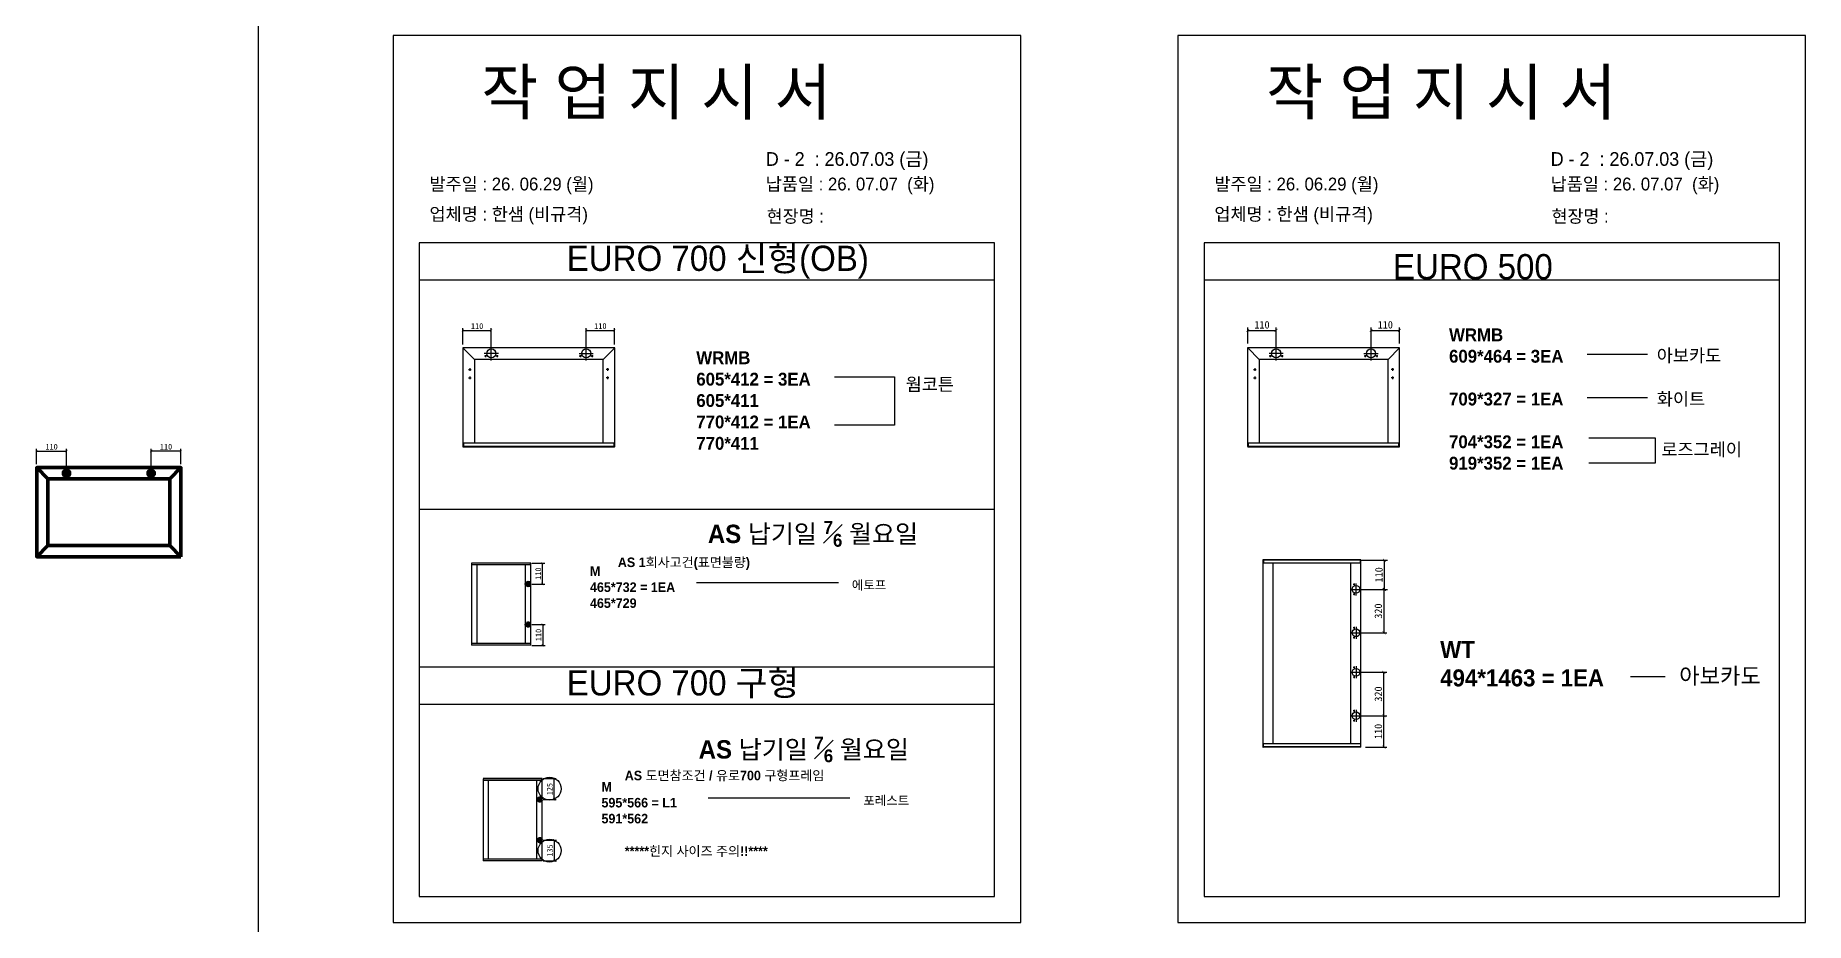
# Model space of a CAD drawing. Header units: millimetres. Extents: x -44117 to 256353, y -2095463 to 65325.
# Drawn here: x 109329 to 117046, y -1070194 to -1066324 of the extents above; entities that cross this region are included whole.
import ezdxf

# ---------------------------------------------------------------- set-up
doc = ezdxf.new("R2010")
doc.units = ezdxf.units.MM
doc.header["$LTSCALE"] = 10
doc.layers.add('Layer1', color=7, linetype='Continuous', lineweight=70)
doc.dimstyles.new('ISO-25', dxfattribs={"dimtxt": 2.5, "dimasz": 2.5, "dimexe": 1, "dimexo": 1, "dimtad": 1, "dimtxsty": 'Standard', "dimblk": 'ARCHTICK', "dimcen": 2.5, "dimadec": 0, "dimazin": 0, "dimtfac": 1, "dimtmove": 0, "dimatfit": 3, "dimfxl": 0, "dimarcsym": 0})

msp = doc.modelspace()

# ---------------------------------------------------------------- texts
at = {"attachment_point": 1}
for s, width, gutter_width, heights, insert, char_height in [('{\\fGulim|b0|i0|c129|p50;작 업 지 시 서}', 4666.4485321, 17.63682, [-219.88959], (111272.24557, -1066472.21187), 197.5323919), ('{\\fGulim|b0|i0|c129|p50;작 업 지 시 서}', 4666.4485321, 17.63682, [-219.88959], (114693.89576, -1066472.21187), 197.5323919), ('\\pt11;{\\fGulim|b0|i0|c129|p50;발주일 : 26. 06.29 (월)}', 5387.0305146, 20.36026, [56.20102], (111046.50593, -1066944.28189), 55.8685452), ('{\\fGulim|b0|i0|c129|p50;납품일 : 26. 07.07  (화)}', 5387.0305146, 20.36026, [57.15569], (112512.40857, -1066944.28189), 55.8685452), ('\\pt11;{\\fGulim|b0|i0|c129|p50;발주일 : 26. 06.29 (월)}', 5387.0305146, 20.36026, [56.20102], (114468.15611, -1066944.28189), 55.8685452), ('{\\fGulim|b0|i0|c129|p50;납품일 : 26. 07.07  (화)}', 5387.0305146, 20.36026, [57.15569], (115934.05875, -1066944.28189), 55.8685452), ('{\\fGulim|b0|i0|c129|p50;업체명 : 한샘 (비규격)}', 5387.0305146, 20.36026, [58.82126], (111046.50593, -1067075.65633), 55.8685452), ('{\\fGulim|b0|i0|c129|p50;현장명 :  }', 5350.1178156, 20.22075, [61.9135], (112516.3066, -1067085.02574), 55.485726), ('{\\fGulim|b0|i0|c129|p50;업체명 : 한샘 (비규격)}', 5387.0305146, 20.36026, [58.82126], (114468.15611, -1067075.65633), 55.8685452), ('{\\fGulim|b0|i0|c129|p50;현장명 :  }', 5350.1178156, 20.22075, [61.9135], (115937.95678, -1067085.02574), 55.485726), ('{\\fGulim|b0|i0|c129|p50;EURO 700 신형(OB)}', 2601.342149, 9.83176, [-138.56106], (111645.02026, -1067241.18893), 110.1157193), ('{\\fGulim|b0|i0|c129|p50;EURO 500}', 2601.342149, 9.83176, [113.19485], (115246.93197, -1067277.85099), 110.1157193), ('{\\f굴림|b1|i0|c129|p50;WRMB\\P609*464 = 3EA\\P\\P709*327 = 1EA\\P\\P704*352 = 1EA\\P919*352 = 1EA}', 16923.5393316, 217.65171, [-618.01241], (115491.30037, -1067602.24209), 55.9675826), ('{\\f굴림|b1|i0|c129|p50;WRMB\\P605*412 = 3EA\\P\\C1;605*411\\P\\C256;770*412 = 1EA\\P\\C1;770*411}', 16923.5393316, 217.65171, [-431.30574], (112209.65019, -1067702.24209), 55.9675826), ('{\\f굴림|b1|i0|c129|p50;아보카도}', 16923.5393316, 217.65171, [-62.1862], (116396.88733, -1067692.47003), 55.9675826), ('{\\f굴림|b1|i0|c129|p50;웜코튼}', 16923.5393316, 217.65171, [-60.40945], (113122.50417, -1067817.90463), 55.9675826), ('{\\f굴림|b1|i0|c129|p50;화이트}', 16923.5393316, 217.65171, [-62.1862], (116396.88733, -1067882.05219), 55.9675826), ('{\\f굴림|b1|i0|c129|p50;로즈그레이}', 16923.5393316, 217.65171, [-62.26023], (116416.88733, -1068102.05219), 55.9675826), ('{\\A1;\\f굴림|b1|i0|c129|p50;\\C1;AS 납기일 {\\H0.7x;\\S7#6;} 월요일}', 12072.7918459, 155.2668, [-118.99471], (112260, -1068442.32067), 80), ('{\\f굴림|b1|i0|c129|p50;M\\P465*732 = 1EA\\P\\C1;465*729}', 12604.7778903, 162.10861, [1985.81544], (111746.22805, -1068640.48118), 41.6850715), ('{\\f굴림|b1|i0|c129|p50;\\C1;AS 1회사고건(표면불량)}', 12072.7918459, 155.2668, [-52.21665], (111867.67478, -1068601.39263), 41.6851), ('{\\f굴림|b1|i0|c129|p50;에토프}', 12072.7918459, 155.2668, [-44.41475], (112887.67478, -1068701.39263), 39.9257485), ('{\\f굴림|b1|i0|c129|p50;WT\\P494*1463 = 1EA', 22402.8065325, 288.11994, [-200.11596], (115452.68031, -1068965.93445), 74.0879848), ('{\\fGulim|b0|i0|c129|p50;EURO 700 구형}', 2601.342149, 9.83176, [-122.87213], (111645.02026, -1069093.02514), 110.1157193), ('{\\f굴림|b1|i0|c129|p50;아보카도}', 21457.293606, 275.95981, [-78.84566], (116494.49249, -1069082.38315), 70.9610932), ('{\\A1;\\f굴림|b1|i0|c129|p50;\\C1;AS 납기일 {\\H0.7x;\\S7#6;} 월요일}', 12072.7918459, 155.2668, [-118.99471], (112220, -1069382.32067), 80), ('{\\f굴림|b1|i0|c129|p50;M\\P595*566 = L1\\P\\C1;591*562}', 12604.7778903, 162.10861, [1985.81544], (111796.22805, -1069580.48118), 41.6850715), ('{\\f굴림|b1|i0|c129|p50;\\C1;AS 도면참조건 / 유로700 구형프레임}', 12072.7918459, 155.2668, [-50.34193], (111897.67478, -1069531.39263), 41.6851), ('{\\f굴림|b1|i0|c129|p50;포레스트}', 12072.7918459, 155.2668, [-44.41475], (112937.67478, -1069641.39263), 39.9257485), ('{\\f굴림|b1|i0|c129|p50;\\C1;*****힌지 사이즈 주의!!****}', 12072.7918459, 155.2668, [-46.31678], (111897.67478, -1069861.39263), 41.6851)]:
    msp.add_mtext_dynamic_manual_height_columns(s, width=width, gutter_width=gutter_width, heights=heights, dxfattribs=dict(at, insert=insert, char_height=char_height))
at = {"color": 1, "char_height": 59.7264419, "attachment_point": 1}
for insert in [(112512.72303, -1066833.22302), (115934.37322, -1066833.22302)]:
    msp.add_mtext_dynamic_manual_height_columns('{\\fGulim|b0|i0|c129|p50;D - 2  : 26.07.03 (금)}', width=5759.0217184, gutter_width=21.7662, heights=[61.10247], dxfattribs=dict(at, insert=insert))

# ---------------------------------------------------------------- blocks, each defined once
blk = doc.blocks.new('_ArchTick')
at = {"color": 0, "linetype": 'ByBlock', "const_width": 0.15}
blk.add_lwpolyline([(-0.5, -0.5), (0.5, 0.5)], dxfattribs=at)
blk = doc.blocks.new('*D7138')
at = {"color": 0, "lineweight": -2}
for p, q in [((109334, -1068194.3), (109334, -1068126.8)), ((109334, -1068136.8), (109464.1, -1068136.8)), ((109464.1, -1068219.1), (109464.1, -1068126.8))]:
    blk.add_line(p, q, dxfattribs=at)
at = {"layer": 'Defpoints', "color": 0}
for p in [(109464.1, -1068136.8), (109334, -1068209.3), (109464.1, -1068234.1)]:
    blk.add_point(p, dxfattribs=at)
at = {"color": 0, "lineweight": -2, "xscale": 10, "yscale": 10, "zscale": 10, "rotation": 180}
blk.add_blockref('_ArchTick', (109334, -1068136.8), dxfattribs=at)
at = {"color": 0, "lineweight": -2, "xscale": 10, "yscale": 10, "zscale": 10}
blk.add_blockref('_ArchTick', (109464.1, -1068136.8), dxfattribs=at)
at = {"color": 0, "insert": (109399.1, -1068118.1), "char_height": 25, "attachment_point": 5}
blk.add_mtext('110', dxfattribs=at)
blk = doc.blocks.new('*D7139')
at = {"color": 0, "lineweight": -2}
for p, q in [((109832.9, -1068219.1), (109832.9, -1068126.8)), ((109962.9, -1068136.8), (109832.9, -1068136.8)), ((109962.9, -1068194.3), (109962.9, -1068126.8))]:
    blk.add_line(p, q, dxfattribs=at)
at = {"layer": 'Defpoints', "color": 0}
for p in [(109832.9, -1068136.8), (109832.9, -1068234.1), (109962.9, -1068209.3)]:
    blk.add_point(p, dxfattribs=at)
at = {"color": 0, "lineweight": -2, "xscale": 10, "yscale": 10, "zscale": 10, "rotation": 180}
blk.add_blockref('_ArchTick', (109832.9, -1068136.8), dxfattribs=at)
at = {"color": 0, "lineweight": -2, "xscale": 10, "yscale": 10, "zscale": 10}
blk.add_blockref('_ArchTick', (109962.9, -1068136.8), dxfattribs=at)
at = {"color": 0, "insert": (109897.9, -1068118.1), "char_height": 25, "attachment_point": 5}
blk.add_mtext('110', dxfattribs=at)
blk = doc.blocks.new('*D7140')
at = {"color": 0, "lineweight": -2}
for p, q in [((111192.2, -1067671.8), (111192.2, -1067600.9)), ((111192.2, -1067610.9), (111316, -1067610.9)), ((111316, -1067696.3), (111316, -1067600.9))]:
    blk.add_line(p, q, dxfattribs=at)
at = {"layer": 'Defpoints', "color": 0}
for p in [(111316, -1067610.9), (111192.2, -1067686.8), (111316, -1067711.3)]:
    blk.add_point(p, dxfattribs=at)
at = {"color": 0, "lineweight": -2, "xscale": 10, "yscale": 10, "zscale": 10, "rotation": 180}
blk.add_blockref('_ArchTick', (111192.2, -1067610.9), dxfattribs=at)
at = {"color": 0, "lineweight": -2, "xscale": 10, "yscale": 10, "zscale": 10}
blk.add_blockref('_ArchTick', (111316, -1067610.9), dxfattribs=at)
at = {"color": 0, "insert": (111254.1, -1067592.1), "char_height": 25, "attachment_point": 5}
blk.add_mtext('110', dxfattribs=at)
blk = doc.blocks.new('*D7141')
at = {"color": 0, "lineweight": -2}
for p, q in [((111729.7, -1067696.3), (111729.7, -1067600.9)), ((111729.7, -1067610.9), (111853.5, -1067610.9)), ((111853.5, -1067671.8), (111853.5, -1067600.9))]:
    blk.add_line(p, q, dxfattribs=at)
at = {"layer": 'Defpoints', "color": 0}
for p in [(111853.5, -1067610.9), (111729.7, -1067711.3), (111853.5, -1067686.8)]:
    blk.add_point(p, dxfattribs=at)
at = {"color": 0, "lineweight": -2, "xscale": 10, "yscale": 10, "zscale": 10, "rotation": 180}
blk.add_blockref('_ArchTick', (111729.7, -1067610.9), dxfattribs=at)
at = {"color": 0, "lineweight": -2, "xscale": 10, "yscale": 10, "zscale": 10}
blk.add_blockref('_ArchTick', (111853.5, -1067610.9), dxfattribs=at)
at = {"color": 0, "insert": (111791.6, -1067592.1), "char_height": 25, "attachment_point": 5}
blk.add_mtext('110', dxfattribs=at)
blk = doc.blocks.new('*D7142')
at = {"color": 0, "lineweight": -2}
for p, q in [((114613.8, -1067667.3), (114613.8, -1067597.9)), ((114613.8, -1067610.9), (114737.7, -1067610.9)), ((114737.7, -1067691.8), (114737.7, -1067597.9))]:
    blk.add_line(p, q, dxfattribs=at)
at = {"layer": 'Defpoints', "color": 0}
for p in [(114737.7, -1067610.9), (114613.8, -1067686.8), (114737.7, -1067711.3)]:
    blk.add_point(p, dxfattribs=at)
at = {"color": 0, "lineweight": -2, "xscale": 13, "yscale": 13, "zscale": 13, "rotation": 180}
blk.add_blockref('_ArchTick', (114613.8, -1067610.9), dxfattribs=at)
at = {"color": 0, "lineweight": -2, "xscale": 13, "yscale": 13, "zscale": 13}
blk.add_blockref('_ArchTick', (114737.7, -1067610.9), dxfattribs=at)
at = {"color": 0, "insert": (114675.8, -1067586.5), "char_height": 32.5, "attachment_point": 5}
blk.add_mtext('110', dxfattribs=at)
blk = doc.blocks.new('*D7143')
at = {"color": 0, "lineweight": -2}
for p, q in [((115151.4, -1067691.8), (115151.4, -1067597.9)), ((115151.4, -1067610.9), (115275.2, -1067610.9)), ((115275.2, -1067667.3), (115275.2, -1067597.9))]:
    blk.add_line(p, q, dxfattribs=at)
at = {"layer": 'Defpoints', "color": 0}
for p in [(115275.2, -1067610.9), (115151.4, -1067711.3), (115275.2, -1067686.8)]:
    blk.add_point(p, dxfattribs=at)
at = {"color": 0, "lineweight": -2, "xscale": 13, "yscale": 13, "zscale": 13, "rotation": 180}
blk.add_blockref('_ArchTick', (115151.4, -1067610.9), dxfattribs=at)
at = {"color": 0, "lineweight": -2, "xscale": 13, "yscale": 13, "zscale": 13}
blk.add_blockref('_ArchTick', (115275.2, -1067610.9), dxfattribs=at)
at = {"color": 0, "insert": (115213.3, -1067586.5), "char_height": 32.5, "attachment_point": 5}
blk.add_mtext('110', dxfattribs=at)
blk = doc.blocks.new('*D7144')
at = {"color": 0, "lineweight": -2}
for p, q in [((115105.3, -1068613.4), (115223, -1068613.4)), ((115210, -1068740.4), (115210, -1068613.4)), ((115105.3, -1068740.4), (115223, -1068740.4))]:
    blk.add_line(p, q, dxfattribs=at)
at = {"layer": 'Defpoints', "color": 0}
for p in [(115085.8, -1068613.4), (115210, -1068613.4), (115085.8, -1068740.4)]:
    blk.add_point(p, dxfattribs=at)
at = {"color": 0, "lineweight": -2, "xscale": 13, "yscale": 13, "zscale": 13}
for p, rotation in [((115210, -1068613.4), 90), ((115210, -1068740.4), 270)]:
    blk.add_blockref('_ArchTick', p, dxfattribs=dict(at, rotation=rotation))
at = {"color": 0, "insert": (115185.6, -1068676.9), "char_height": 32.5, "attachment_point": 5, "rotation": 90}
blk.add_mtext('110', dxfattribs=at)
blk = doc.blocks.new('*D7145')
at = {"color": 0, "lineweight": -2}
for p, q in [((115105.3, -1069291.6), (115220.4, -1069291.6)), ((115207.4, -1069428.6), (115207.4, -1069291.6)), ((115126.3, -1069428.6), (115220.4, -1069428.6))]:
    blk.add_line(p, q, dxfattribs=at)
at = {"layer": 'Defpoints', "color": 0}
for p in [(115085.8, -1069291.6), (115207.4, -1069291.6), (115106.8, -1069428.6)]:
    blk.add_point(p, dxfattribs=at)
at = {"color": 0, "lineweight": -2, "xscale": 13, "yscale": 13, "zscale": 13}
for p, rotation in [((115207.4, -1069291.6), 90), ((115207.4, -1069428.6), 270)]:
    blk.add_blockref('_ArchTick', p, dxfattribs=dict(at, rotation=rotation))
at = {"color": 0, "insert": (115183, -1069360.1), "char_height": 32.5, "attachment_point": 5, "rotation": 90}
blk.add_mtext('110', dxfattribs=at)
blk = doc.blocks.new('*D7146')
at = {"color": 0, "lineweight": -2}
for p, q in [((115105.3, -1069102.1), (115220.4, -1069102.1)), ((115207.4, -1069291.6), (115207.4, -1069102.1)), ((115105.3, -1069291.6), (115220.4, -1069291.6))]:
    blk.add_line(p, q, dxfattribs=at)
at = {"layer": 'Defpoints', "color": 0}
for p in [(115085.8, -1069102.1), (115207.4, -1069102.1), (115085.8, -1069291.6)]:
    blk.add_point(p, dxfattribs=at)
at = {"color": 0, "lineweight": -2, "xscale": 13, "yscale": 13, "zscale": 13}
for p, rotation in [((115207.4, -1069102.1), 90), ((115207.4, -1069291.6), 270)]:
    blk.add_blockref('_ArchTick', p, dxfattribs=dict(at, rotation=rotation))
at = {"color": 0, "insert": (115183, -1069196.8), "char_height": 32.5, "attachment_point": 5, "rotation": 90}
blk.add_mtext('320', dxfattribs=at)
blk = doc.blocks.new('*D7147')
at = {"color": 0, "lineweight": -2}
for p, q in [((115105.3, -1068740.4), (115220.4, -1068740.4)), ((115207.4, -1068740.4), (115207.4, -1068929.9)), ((115105.3, -1068929.9), (115220.4, -1068929.9))]:
    blk.add_line(p, q, dxfattribs=at)
at = {"layer": 'Defpoints', "color": 0}
for p in [(115085.8, -1068740.4), (115085.8, -1068929.9), (115207.4, -1068929.9)]:
    blk.add_point(p, dxfattribs=at)
at = {"color": 0, "lineweight": -2, "xscale": 13, "yscale": 13, "zscale": 13}
for p, rotation in [((115207.4, -1068740.4), 90), ((115207.4, -1068929.9), 270)]:
    blk.add_blockref('_ArchTick', p, dxfattribs=dict(at, rotation=rotation))
at = {"color": 0, "insert": (115183, -1068835.1), "char_height": 32.5, "attachment_point": 5, "rotation": 90}
blk.add_mtext('320', dxfattribs=at)
blk = doc.blocks.new('*D7148')
at = {"color": 0, "lineweight": -2}
for p, q in [((111492, -1068626), (111549.4, -1068626)), ((111539.4, -1068717), (111539.4, -1068626)), ((111492, -1068717), (111549.4, -1068717))]:
    blk.add_line(p, q, dxfattribs=at)
at = {"layer": 'Defpoints', "color": 0}
for p in [(111477, -1068626), (111539.4, -1068626), (111477, -1068717)]:
    blk.add_point(p, dxfattribs=at)
at = {"color": 0, "lineweight": -2, "xscale": 10, "yscale": 10, "zscale": 10}
for p, rotation in [((111539.4, -1068626), 90), ((111539.4, -1068717), 270)]:
    blk.add_blockref('_ArchTick', p, dxfattribs=dict(at, rotation=rotation))
at = {"color": 0, "insert": (111520.6, -1068671.5), "char_height": 25, "attachment_point": 5, "rotation": 90}
blk.add_mtext('110', dxfattribs=at)
blk = doc.blocks.new('*D7149')
at = {"color": 0, "lineweight": -2}
for p, q in [((111492, -1068894), (111550.4, -1068894)), ((111540.4, -1068894), (111540.4, -1068984.5)), ((111492, -1068984.5), (111550.4, -1068984.5))]:
    blk.add_line(p, q, dxfattribs=at)
at = {"layer": 'Defpoints', "color": 0}
for p in [(111477, -1068894), (111477, -1068984.5), (111540.4, -1068984.5)]:
    blk.add_point(p, dxfattribs=at)
at = {"color": 0, "lineweight": -2, "xscale": 10, "yscale": 10, "zscale": 10}
for p, rotation in [((111540.4, -1068894), 90), ((111540.4, -1068984.5), 270)]:
    blk.add_blockref('_ArchTick', p, dxfattribs=dict(at, rotation=rotation))
at = {"color": 0, "insert": (111521.6, -1068939.2), "char_height": 25, "attachment_point": 5, "rotation": 90}
blk.add_mtext('110', dxfattribs=at)
blk = doc.blocks.new('*D7150')
at = {"color": 0, "lineweight": -2}
for p, q in [((111542, -1069566), (111599.4, -1069566)), ((111589.4, -1069657), (111589.4, -1069566)), ((111542, -1069657), (111599.4, -1069657))]:
    blk.add_line(p, q, dxfattribs=at)
at = {"layer": 'Defpoints', "color": 0}
for p in [(111527, -1069566), (111589.4, -1069566), (111527, -1069657)]:
    blk.add_point(p, dxfattribs=at)
at = {"color": 0, "lineweight": -2, "xscale": 10, "yscale": 10, "zscale": 10}
for p, rotation in [((111589.4, -1069566), 90), ((111589.4, -1069657), 270)]:
    blk.add_blockref('_ArchTick', p, dxfattribs=dict(at, rotation=rotation))
at = {"color": 0, "insert": (111570.6, -1069611.5), "char_height": 25, "attachment_point": 5, "rotation": 90}
blk.add_mtext('125', dxfattribs=at)
blk = doc.blocks.new('*D7151')
at = {"color": 0, "lineweight": -2}
for p, q in [((111542, -1069834), (111600.4, -1069834)), ((111590.4, -1069834), (111590.4, -1069924.5)), ((111542, -1069924.5), (111600.4, -1069924.5))]:
    blk.add_line(p, q, dxfattribs=at)
at = {"layer": 'Defpoints', "color": 0}
for p in [(111527, -1069834), (111527, -1069924.5), (111590.4, -1069924.5)]:
    blk.add_point(p, dxfattribs=at)
at = {"color": 0, "lineweight": -2, "xscale": 10, "yscale": 10, "zscale": 10}
for p, rotation in [((111590.4, -1069834), 90), ((111590.4, -1069924.5), 270)]:
    blk.add_blockref('_ArchTick', p, dxfattribs=dict(at, rotation=rotation))
at = {"color": 0, "insert": (111571.6, -1069879.2), "char_height": 25, "attachment_point": 5, "rotation": 90}
blk.add_mtext('135', dxfattribs=at)

# ---------------------------------------------------------------- dimensions: what is measured, and where the dimension line sits
for base, p1, p2, override, picture, middle in [((111316.01895, -1067610.85982), (111192.18734, -1067686.82543), (111316.01895, -1067711.25093), {"dimscale": 10, "dimasz": 1, "dimexo": 1.5, "dimtxsty": 'Standard'}, '*D7140', (111254.10314, -1067592.10982)), ((111853.5495, -1067610.85982), (111729.71791, -1067711.25093), (111853.5495, -1067686.82543), {"dimscale": 10, "dimasz": 1, "dimexo": 1.5, "dimtxsty": 'Standard'}, '*D7141', (111791.6337, -1067592.10982)), ((114737.66914, -1067610.85982), (114613.83752, -1067686.82543), (114737.66914, -1067711.25093), {"dimscale": 13, "dimasz": 1, "dimexo": 1.5}, '*D7142', (114675.75333, -1067586.48482)), ((115275.19969, -1067610.85982), (115151.36809, -1067711.25093), (115275.19969, -1067686.82543), {"dimscale": 13, "dimasz": 1, "dimexo": 1.5}, '*D7143', (115213.28389, -1067586.48482)), ((109832.8733, -1068136.82707), (109962.90623, -1068209.29564), (109832.8733, -1068234.09229), {"dimscale": 10, "dimasz": 1, "dimexo": 1.5, "dimtxsty": 'Standard'}, '*D7139', (109897.88976, -1068118.07707))]:
    dim = msp.add_linear_dim(base=base, p1=p1, p2=p2, text='110', dimstyle='ISO-25', override=override)
    dim.commit()
    dim.dimension.update_dxf_attribs({"geometry": picture, "text_midpoint": middle})
for base, p1, p2, angle, text, override, picture, middle in [((109464.07762, -1068136.82707), (109334.0447, -1068209.29564), (109464.07762, -1068234.09229), 180, '110', {"dimscale": 10, "dimasz": 1, "dimexo": 1.5, "dimtxsty": 'Standard'}, '*D7138', (109399.06116, -1068118.07707)), ((111539.38785, -1068625.9712), (111476.96738, -1068717.0059), (111476.96738, -1068625.9712), 90, '110', {"dimscale": 10, "dimasz": 1, "dimexo": 1.5, "dimtxsty": 'Standard'}, '*D7148', (111520.63785, -1068671.48855)), ((115207.3937, -1068929.87078), (115085.80734, -1068740.39808), (115085.80734, -1068929.87078), 90, '320', {"dimscale": 13, "dimasz": 1, "dimexo": 1.5}, '*D7147', (115183.0187, -1068835.13443)), ((111540.38622, -1068984.46967), (111476.96738, -1068894.00466), (111476.96738, -1068984.46967), 90, '110', {"dimscale": 10, "dimasz": 1, "dimexo": 1.5, "dimtxsty": 'Standard'}, '*D7149', (111521.63622, -1068939.23716)), ((115207.3937, -1069102.1101), (115085.80734, -1069291.58277), (115085.80734, -1069102.1101), 90, '320', {"dimscale": 13, "dimasz": 1, "dimexo": 1.5}, '*D7146', (115183.0187, -1069196.84643)), ((115207.3937, -1069291.58277), (115106.77266, -1069428.61896), (115085.80734, -1069291.58277), 90, '110', {"dimscale": 13, "dimasz": 1, "dimexo": 1.5}, '*D7145', (115183.0187, -1069360.10086)), ((111589.38785, -1069565.9712), (111526.96738, -1069657.0059), (111526.96738, -1069565.9712), 90, '125', {"dimscale": 10, "dimasz": 1, "dimexo": 1.5, "dimtxsty": 'Standard'}, '*D7150', (111570.63785, -1069611.48855)), ((111590.38622, -1069924.46967), (111526.96738, -1069834.00466), (111526.96738, -1069924.46967), 90, '135', {"dimscale": 10, "dimasz": 1, "dimexo": 1.5, "dimtxsty": 'Standard'}, '*D7151', (111571.63622, -1069879.23716))]:
    dim = msp.add_linear_dim(base=base, p1=p1, p2=p2, angle=angle, text=text, dimstyle='ISO-25', override=override)
    dim.commit()
    dim.dimension.update_dxf_attribs({"geometry": picture, "text_midpoint": middle})
dim = msp.add_linear_dim(base=(115209.97434, -1068613.38932), p1=(115085.80734, -1068740.39808), p2=(115085.80734, -1068613.38932), angle=90, text='110', dimstyle='ISO-25', override={"dimscale": 13, "dimasz": 1, "dimexo": 1.5})
dim.commit()
dim.dimension.update_dxf_attribs({"geometry": '*D7144', "text_midpoint": (115209.97434, -1068676.8937), "dimtype": 160})

# ---------------------------------------------------------------- linework, layer by layer
for p, q in [((113509.93862, -1067228.16379), (111001.55496, -1067228.16379)), ((116931.58881, -1067228.16379), (114423.20515, -1067228.16379)), ((113509.93862, -1067391.04585), (111001.55496, -1067391.04585)), ((116931.58881, -1067391.04585), (114423.20515, -1067391.04585)), ((111191.6193, -1067686.82543), (111191.6193, -1068117.39585)), ((111242.1744, -1067737.38053), (111191.78568, -1067686.42377)), ((111853.5495, -1067686.25739), (111192.18734, -1067686.25739)), ((111347.00258, -1067711.25093), (111285.03532, -1067711.25093)), ((111295.00166, -1067722.61162), (111285.9131, -1067722.61162)), ((111290.45738, -1067718.06735), (111290.45738, -1067727.1559)), ((111316.01894, -1067742.23456), (111316.01894, -1067680.2673)), ((111346.12479, -1067722.61162), (111337.03624, -1067722.61162)), ((111341.58051, -1067718.06735), (111341.58051, -1067727.1559)), ((111698.73428, -1067711.25093), (111760.70153, -1067711.25093)), ((111708.70063, -1067722.61162), (111699.61207, -1067722.61162)), ((111704.15635, -1067718.06735), (111704.15635, -1067727.1559)), ((111729.71791, -1067742.23456), (111729.71791, -1067680.2673)), ((111759.82376, -1067722.61162), (111750.73521, -1067722.61162)), ((111755.27949, -1067718.06735), (111755.27949, -1067727.1559)), ((111803.56244, -1067737.38053), (111853.95116, -1067686.42377)), ((111854.11754, -1068117.39585), (111854.11754, -1067686.82543)), ((114613.26949, -1067686.82543), (114613.26949, -1068117.39585)), ((114663.82459, -1067737.38053), (114613.43586, -1067686.42377)), ((115275.19969, -1067686.25739), (114613.83752, -1067686.25739)), ((114768.65277, -1067711.25093), (114706.68551, -1067711.25093)), ((114716.65184, -1067722.61162), (114707.56328, -1067722.61162)), ((114712.10756, -1067718.06735), (114712.10756, -1067727.1559)), ((114737.66913, -1067742.23456), (114737.66913, -1067680.2673)), ((114767.77498, -1067722.61162), (114758.68642, -1067722.61162)), ((114763.2307, -1067718.06735), (114763.2307, -1067727.1559)), ((115120.38446, -1067711.25093), (115182.35172, -1067711.25093)), ((115130.35081, -1067722.61162), (115121.26225, -1067722.61162)), ((115125.80653, -1067718.06735), (115125.80653, -1067727.1559)), ((115151.3681, -1067742.23456), (115151.3681, -1067680.2673)), ((115181.47395, -1067722.61162), (115172.38539, -1067722.61162)), ((115176.92967, -1067718.06735), (115176.92967, -1067727.1559)), ((115225.21262, -1067737.38053), (115275.60135, -1067686.42377)), ((115275.76772, -1068117.39585), (115275.76772, -1067686.82543)), ((111217.18088, -1067781.68725), (111228.54158, -1067781.68725)), ((111222.86123, -1067776.0069), (111222.86123, -1067787.3676)), ((111222.86123, -1067812.36113), (111222.86123, -1067823.72183)), ((111242.1744, -1067737.38053), (111242.1744, -1068102.0589)), ((111803.56244, -1067737.38053), (111242.1744, -1067737.38053)), ((111803.56244, -1068100.92284), (111803.56244, -1067737.38053)), ((111828.55598, -1067781.68725), (111817.19528, -1067781.68725)), ((111822.87563, -1067776.0069), (111822.87563, -1067787.3676)), ((111822.87563, -1067812.36113), (111822.87563, -1067823.72183)), ((114638.83106, -1067781.68725), (114650.19176, -1067781.68725)), ((114644.51141, -1067776.0069), (114644.51141, -1067787.3676)), ((114644.51141, -1067812.36113), (114644.51141, -1067823.72183)), ((114663.82459, -1067737.38053), (114663.82459, -1068102.0589)), ((115225.21262, -1067737.38053), (114663.82459, -1067737.38053)), ((115225.21262, -1068100.92284), (115225.21262, -1067737.38053)), ((115250.20616, -1067781.68725), (115238.84547, -1067781.68725)), ((115244.52581, -1067776.0069), (115244.52581, -1067787.3676)), ((115244.52581, -1067812.36113), (115244.52581, -1067823.72183)), ((111217.18088, -1067818.04148), (111228.54158, -1067818.04148)), ((111828.55598, -1067818.04148), (111817.19528, -1067818.04148)), ((114638.83106, -1067818.04148), (114650.19176, -1067818.04148)), ((115250.20616, -1067818.04148), (115238.84547, -1067818.04148)), ((111191.6193, -1068100.92284), (111854.11754, -1068100.92284)), ((111191.6193, -1068116.37338), (111853.5495, -1068116.37338)), ((111192.18734, -1068117.96388), (111853.5495, -1068117.96388)), ((111194.45948, -1068100.92284), (111194.45948, -1068117.96388)), ((111851.27736, -1068117.96388), (111851.27736, -1068100.92284)), ((114613.26949, -1068100.92284), (115275.76772, -1068100.92284)), ((114613.26949, -1068116.37338), (115275.19969, -1068116.37338)), ((114613.83752, -1068117.96388), (115275.19969, -1068117.96388)), ((114616.10966, -1068100.92284), (114616.10966, -1068117.96388)), ((115272.92755, -1068117.96388), (115272.92755, -1068100.92284)), ((111001.55496, -1068390), (113510, -1068390)), ((111230, -1068626.22875), (111230, -1068984.21212)), ((111488.10622, -1068626.69232), (111230, -1068626.69232)), ((111488.10622, -1068633.69746), (111230, -1068633.69746)), ((111487.84868, -1068625.9712), (111230.25754, -1068625.9712)), ((111252.92124, -1068633.18238), (111252.92124, -1068976.74341)), ((111464.92744, -1068976.74341), (111464.92744, -1068633.69746)), ((111486.81851, -1068633.69746), (111486.81851, -1068625.9712)), ((111488.10622, -1068984.21212), (111488.10622, -1068626.22875)), ((114680, -1068612.5259), (114680, -1069428.27976)), ((115106.91316, -1068613.38932), (114680, -1068613.38932)), ((115106.91316, -1068626.43655), (114680, -1068626.43655)), ((115106.43348, -1068612.04622), (114680.47968, -1068612.04622)), ((114682.39839, -1068612.04622), (114682.39839, -1068626.43655)), ((114722.69132, -1068625.47719), (114722.69132, -1069414.36912)), ((115063.74216, -1069414.36912), (115063.74216, -1068626.43655)), ((115104.51477, -1068626.43655), (115104.51477, -1068612.04622)), ((115106.91316, -1069428.27976), (115106.91316, -1068612.5259)), ((115081.01056, -1068718.81258), (115073.33572, -1068718.81258)), ((115077.17314, -1068714.97516), (115077.17314, -1068722.65)), ((115085.80734, -1068766.56225), (115085.80734, -1068714.23392)), ((115059.64317, -1068740.39808), (115111.9715, -1068740.39808)), ((115081.01056, -1068761.98357), (115073.33572, -1068761.98357)), ((115077.17314, -1068758.14615), (115077.17314, -1068765.82099)), ((115059.64317, -1068929.87079), (115111.9715, -1068929.87079)), ((115081.01056, -1068908.28527), (115073.33572, -1068908.28527)), ((115081.01056, -1068951.45626), (115073.33572, -1068951.45626)), ((115077.17314, -1068904.44785), (115077.17314, -1068912.12269)), ((115077.17314, -1068947.61884), (115077.17314, -1068955.29369)), ((115085.80734, -1068903.70661), (115085.80734, -1068956.03494)), ((111488.10622, -1068976.74341), (111230, -1068976.74341)), ((111488.10622, -1068983.74855), (111230, -1068983.74855)), ((111487.84868, -1068984.46967), (111230.25754, -1068984.46967)), ((111231.28771, -1068984.46967), (111231.28771, -1068976.74341)), ((111486.81851, -1068976.74341), (111486.81851, -1068984.46967)), ((113509.93862, -1069080), (111001.55496, -1069080)), ((115059.64317, -1069102.1101), (115111.9715, -1069102.1101)), ((115081.01056, -1069080.52458), (115073.33572, -1069080.52458)), ((115081.01056, -1069123.69558), (115073.33572, -1069123.69558)), ((115077.17314, -1069076.68716), (115077.17314, -1069084.36201)), ((115077.17314, -1069119.85816), (115077.17314, -1069127.533)), ((115085.80734, -1069075.94593), (115085.80734, -1069128.27425)), ((113509.93862, -1069242.88206), (111001.55496, -1069242.88206)), ((115081.01056, -1069269.99725), (115073.33572, -1069269.99725)), ((115077.17314, -1069266.15983), (115077.17314, -1069273.83468)), ((115085.80734, -1069265.41861), (115085.80734, -1069317.74693)), ((115059.64317, -1069291.58278), (115111.9715, -1069291.58278)), ((115081.01056, -1069313.16825), (115073.33572, -1069313.16825)), ((115077.17314, -1069309.33083), (115077.17314, -1069317.00567)), ((115106.91316, -1069414.36912), (114680, -1069414.36912)), ((115106.91316, -1069427.41636), (114680, -1069427.41636)), ((115106.43348, -1069428.75945), (114680.47968, -1069428.75945)), ((114682.39839, -1069428.75945), (114682.39839, -1069414.36912)), ((115104.51477, -1069414.36912), (115104.51477, -1069428.75945)), ((111280, -1069566.22875), (111280, -1069924.21212)), ((111538.10622, -1069566.69232), (111280, -1069566.69232)), ((111538.10622, -1069573.69746), (111280, -1069573.69746)), ((111537.84868, -1069565.9712), (111280.25754, -1069565.9712)), ((111302.92124, -1069573.18238), (111302.92124, -1069916.74341)), ((111514.92744, -1069916.74341), (111514.92744, -1069573.69746)), ((111536.81851, -1069573.69746), (111536.81851, -1069565.9712)), ((111538.10622, -1069924.21212), (111538.10622, -1069566.22875)), ((111538.10622, -1069916.74341), (111280, -1069916.74341)), ((111538.10622, -1069923.74855), (111280, -1069923.74855)), ((111537.84868, -1069924.46967), (111280.25754, -1069924.46967)), ((111281.28771, -1069924.46967), (111281.28771, -1069916.74341)), ((111536.81851, -1069916.74341), (111536.81851, -1069924.46967))]:
    msp.add_line(p, q)
at = {"color": 1}
for p in [(110300.49669, 21924.9366), (110300.49669, 14161.07811), (110300.49669, 18584.38997), (110300.49669, 10820.53148), (110300.49669, 18627.87121), (110300.49669, 10864.01272), (110300.49669, 15287.32457), (110300.49669, 7523.46608), (110300.49669, 3746.75115), (110300.49669, 21924.9366), (110300.49669, 14161.07811), (110300.49669, 18584.38997), (110300.49669, 10820.53148), (110300.49669, 18627.87121), (110300.49669, 10864.01272), (110300.49669, 15287.32457), (110300.49669, 7523.46608), (110300.49669, 3746.75115), (110300.49669, 21924.9366), (110300.49669, 14161.07811), (110300.49669, 18584.38997), (110300.49669, 10820.53148), (110300.49669, 18627.87121), (110300.49669, 10864.01272), (110300.49669, 15287.32457), (110300.49669, 7523.46608), (110300.49669, 3746.75115), (110300.49669, 21924.9366), (110300.49669, 14161.07811), (110300.49669, 18584.38997), (110300.49669, 10820.53148), (110300.49669, 18627.87121), (110300.49669, 10864.01272), (110300.49669, 15287.32457), (110300.49669, 7523.46608), (110300.49669, 3746.75115), (110300.49669, 21924.9366), (110300.49669, 14161.07811), (110300.49669, 18584.38997), (110300.49669, 10820.53148), (110300.49669, 18627.87121), (110300.49669, 10864.01272), (110300.49669, 15287.32457), (110300.49669, 7523.46608), (110300.49669, 3746.75115), (110300.49669, 21924.9366), (110300.49669, 14161.07811), (110300.49669, 18584.38997), (110300.49669, 10820.53148), (110300.49669, 18627.87121), (110300.49669, 10864.01272), (110300.49669, 15287.32457), (110300.49669, 7523.46608), (110300.49669, 3746.75115), (110300.49669, 21924.9366), (110300.49669, 14161.07811), (110300.49669, 18584.38997), (110300.49669, 10820.53148), (110300.49669, 18627.87121), (110300.49669, 10864.01272), (110300.49669, 15287.32457), (110300.49669, 7523.46608), (110300.49669, 3746.75115), (110300.49669, 21924.9366), (110300.49669, 14161.07811), (110300.49669, 18584.38997), (110300.49669, 10820.53148), (110300.49669, 18627.87121), (110300.49669, 10864.01272), (110300.49669, 15287.32457), (110300.49669, 7523.46608), (110300.49669, 3746.75115), (110300.49669, 21924.9366), (110300.49669, 14161.07811), (110300.49669, 18584.38997), (110300.49669, 10820.53148), (110300.49669, 18627.87121), (110300.49669, 10864.01272), (110300.49669, 15287.32457), (110300.49669, 7523.46608), (110300.49669, 3746.75115), (110300.49669, 21924.9366), (110300.49669, 14161.07811), (110300.49669, 18584.38997), (110300.49669, 10820.53148), (110300.49669, 18627.87121), (110300.49669, 10864.01272), (110300.49669, 15287.32457), (110300.49669, 7523.46608), (110300.49669, 3746.75115), (110300.49669, 12702.87182), (110300.49669, 4939.01333), (110300.49669, 9362.32519), (110300.49669, 1598.4667), (110300.49669, 9405.80642), (110300.49669, 1641.94794), (110300.49669, 6065.25979), (110300.49669, -1698.5987), (110300.49669, -5475.31363), (110300.49669, 12702.87182), (110300.49669, 4939.01333), (110300.49669, 9362.32519), (110300.49669, 1598.4667), (110300.49669, 9405.80642), (110300.49669, 1641.94794), (110300.49669, 6065.25979), (110300.49669, -1698.5987), (110300.49669, -5475.31363), (110300.49669, 12702.87182), (110300.49669, 4939.01333), (110300.49669, 9362.32519), (110300.49669, 1598.4667), (110300.49669, 9405.80642), (110300.49669, 1641.94794), (110300.49669, 6065.25979), (110300.49669, -1698.5987), (110300.49669, -5475.31363), (110300.49669, 12702.87182), (110300.49669, 4939.01333), (110300.49669, 9362.32519), (110300.49669, 1598.4667), (110300.49669, 9405.80642), (110300.49669, 1641.94794), (110300.49669, 6065.25979), (110300.49669, -1698.5987), (110300.49669, -5475.31363), (110300.49669, 12702.87182), (110300.49669, 4939.01333), (110300.49669, 9362.32519), (110300.49669, 1598.4667), (110300.49669, 9405.80642), (110300.49669, 1641.94794), (110300.49669, 6065.25979), (110300.49669, -1698.5987), (110300.49669, -5475.31363)]:
    msp.add_xline(p, (0, 1), dxfattribs=at)
for points in [[(110887.53752, -1070193.96958), (113623.95606, -1070193.96958), (113623.95606, -1066323.89193), (110887.53752, -1066323.89193)], [(114309.18771, -1070193.96958), (117045.60625, -1070193.96958), (117045.60625, -1066323.89193), (114309.18771, -1066323.89193)]]:
    msp.add_lwpolyline(points, close=True)
for points in [[(111001.55496, -1067228.16379), (111001.55496, -1070079.95214), (113509.93862, -1070079.95214), (113509.93862, -1067228.16379)], [(114423.20515, -1067228.16379), (114423.20515, -1070079.95214), (116931.58881, -1070079.95214), (116931.58881, -1067228.16379)], [(116093.91014, -1067713.72701), (116355.97808, -1067713.72701)], [(112812.25995, -1067813.72701), (113074.32789, -1067813.72701), (113074.32789, -1068024.05637), (112812.25995, -1068024.05637)], [(116093.91014, -1067903.30917), (116355.97808, -1067903.30917)], [(116100, -1068080), (116390, -1068080), (116390, -1068190), (116100, -1068190)], [(112211.04309, -1068710.19003), (112829.07539, -1068710.19003)], [(116282.77518, -1069119.80195), (116434.0271, -1069119.80195)], [(112261.04309, -1069650.19003), (112879.07539, -1069650.19003)]]:
    msp.add_lwpolyline(points)
for centre, radius in [((111290.45738, -1067722.61162), 1.81771), ((111316.01894, -1067711.25093), 19.88122), ((111341.58051, -1067722.61162), 1.81771), ((111704.15635, -1067722.61162), 1.81771), ((111729.71791, -1067711.25093), 19.88122), ((111755.27949, -1067722.61162), 1.81771), ((114712.10756, -1067722.61162), 1.81771), ((114737.66913, -1067711.25093), 19.88122), ((114763.2307, -1067722.61162), 1.81771), ((115125.80653, -1067722.61162), 1.81771), ((115151.3681, -1067711.25093), 19.88122), ((115176.92967, -1067722.61162), 1.81771), ((111222.86123, -1067781.68725), 1.7041), ((111822.87563, -1067781.68725), 1.7041), ((114644.51141, -1067781.68725), 1.7041), ((115244.52581, -1067781.68725), 1.7041), ((111222.86123, -1067818.04148), 1.7041), ((111822.87563, -1067818.04148), 1.7041), ((114644.51141, -1067818.04148), 1.7041), ((115244.52581, -1067818.04148), 1.7041), ((115085.80734, -1068740.39808), 16.78872), ((115077.17314, -1068718.81258), 1.53497), ((115077.17314, -1068761.98357), 1.53497), ((115085.80734, -1068929.87079), 16.78872), ((115077.17314, -1068908.28527), 1.53497), ((115077.17314, -1068951.45626), 1.53497), ((115085.80734, -1069102.1101), 16.78872), ((115077.17314, -1069080.52458), 1.53497), ((115077.17314, -1069123.69558), 1.53497), ((115085.80734, -1069291.58278), 16.78872), ((115077.17314, -1069269.99725), 1.53497), ((115077.17314, -1069313.16825), 1.53497)]:
    msp.add_circle(centre, radius)
for centre in [(111570, -1069610), (111570, -1069880)]:
    msp.add_circle(centre, 50, dxfattribs=at)
for centre, radius, start, end in [((111192.18734, -1067686.82543), 0.56803, 90, 180), ((111853.5495, -1067686.82543), 0.56803, 0, 90), ((114613.83752, -1067686.82543), 0.56803, 90, 180), ((115275.19969, -1067686.82543), 0.56803, 0, 90), ((111192.18734, -1068117.39585), 0.56803, 180, 270), ((111853.5495, -1068117.39585), 0.56803, 270, 0), ((114613.83752, -1068117.39585), 0.56803, 180, 270), ((115275.19969, -1068117.39585), 0.56803, 270, 0), ((111487.84868, -1068626.22875), 0.25754, 0, 90), ((114680.47968, -1068612.5259), 0.47968, 90, 180), ((115106.43348, -1068612.5259), 0.47968, 0, 90), ((111230.25754, -1068984.21213), 0.25754, 180, 270), ((111487.84868, -1068984.21213), 0.25754, 270, 0), ((114680.47968, -1069428.27978), 0.47968, 180, 270), ((115106.43348, -1069428.27978), 0.47968, 270, 0), ((111537.84868, -1069566.22875), 0.25754, 0, 90), ((111280.25754, -1069924.21213), 0.25754, 180, 270), ((111537.84868, -1069924.21213), 0.25754, 270, 0)]:
    msp.add_arc(centre, radius, start, end)
at = {"layer": 'Layer1'}
for p, q in [((109382.59805, -1068257.84899), (109334.0447, -1068209.29564)), ((109443.89588, -1068234.09229), (109484.25937, -1068234.09229)), ((109853.05505, -1068234.09229), (109812.69156, -1068234.09229)), ((109962.90623, -1068209.29564), (109914.35288, -1068257.84899)), ((109914.35288, -1068257.84899), (109962.90623, -1068209.29564)), ((109382.59805, -1068549.16907), (109334.0447, -1068597.72242)), ((109962.90623, -1068597.72242), (109914.35288, -1068549.16907)), ((111476.96738, -1068707.5139), (111476.96738, -1068726.4979)), ((111476.96738, -1068903.49666), (111476.96738, -1068884.51265)), ((111526.96738, -1069647.5139), (111526.96738, -1069666.4979)), ((111526.96738, -1069843.49666), (111526.96738, -1069824.51265))]:
    msp.add_line(p, q, dxfattribs=at)
for points in [[(109962.90623, -1068597.72242), (109962.90623, -1068209.29564), (109334.0447, -1068209.29564), (109334.0447, -1068597.72242)], [(109914.35288, -1068549.16907), (109914.35288, -1068257.84899), (109382.59805, -1068257.84899), (109382.59805, -1068549.16907)], [(109464.07762, -1068213.91054), (109464.07762, -1068254.27403)], [(109832.8733, -1068213.91054), (109832.8733, -1068254.27403)], [(111486.45939, -1068717.0059), (111467.47538, -1068717.0059)], [(111486.45939, -1068894.00466), (111467.47538, -1068894.00466)], [(111536.45939, -1069657.0059), (111517.47538, -1069657.0059)], [(111536.45939, -1069834.00466), (111517.47538, -1069834.00466)]]:
    msp.add_lwpolyline(points, close=True, dxfattribs=at)
for centre, radius in [((109464.07762, -1068234.09229), 13.4545), ((109832.8733, -1068234.09229), 13.4545), ((111476.96738, -1068717.0059), 6.328), ((111476.96738, -1068894.00466), 6.328), ((111526.96738, -1069657.0059), 6.328), ((111526.96738, -1069834.00466), 6.328)]:
    msp.add_circle(centre, radius, dxfattribs=at)

msp.set_redraw_order([(e.dxf.handle, doc.entitydb.next_handle()) for e in msp.query("TEXT MTEXT ATTDEF DIMENSION ARC_DIMENSION")])  # texts and dimensions are drawn at this point

doc.saveas('drawing.dxf')
